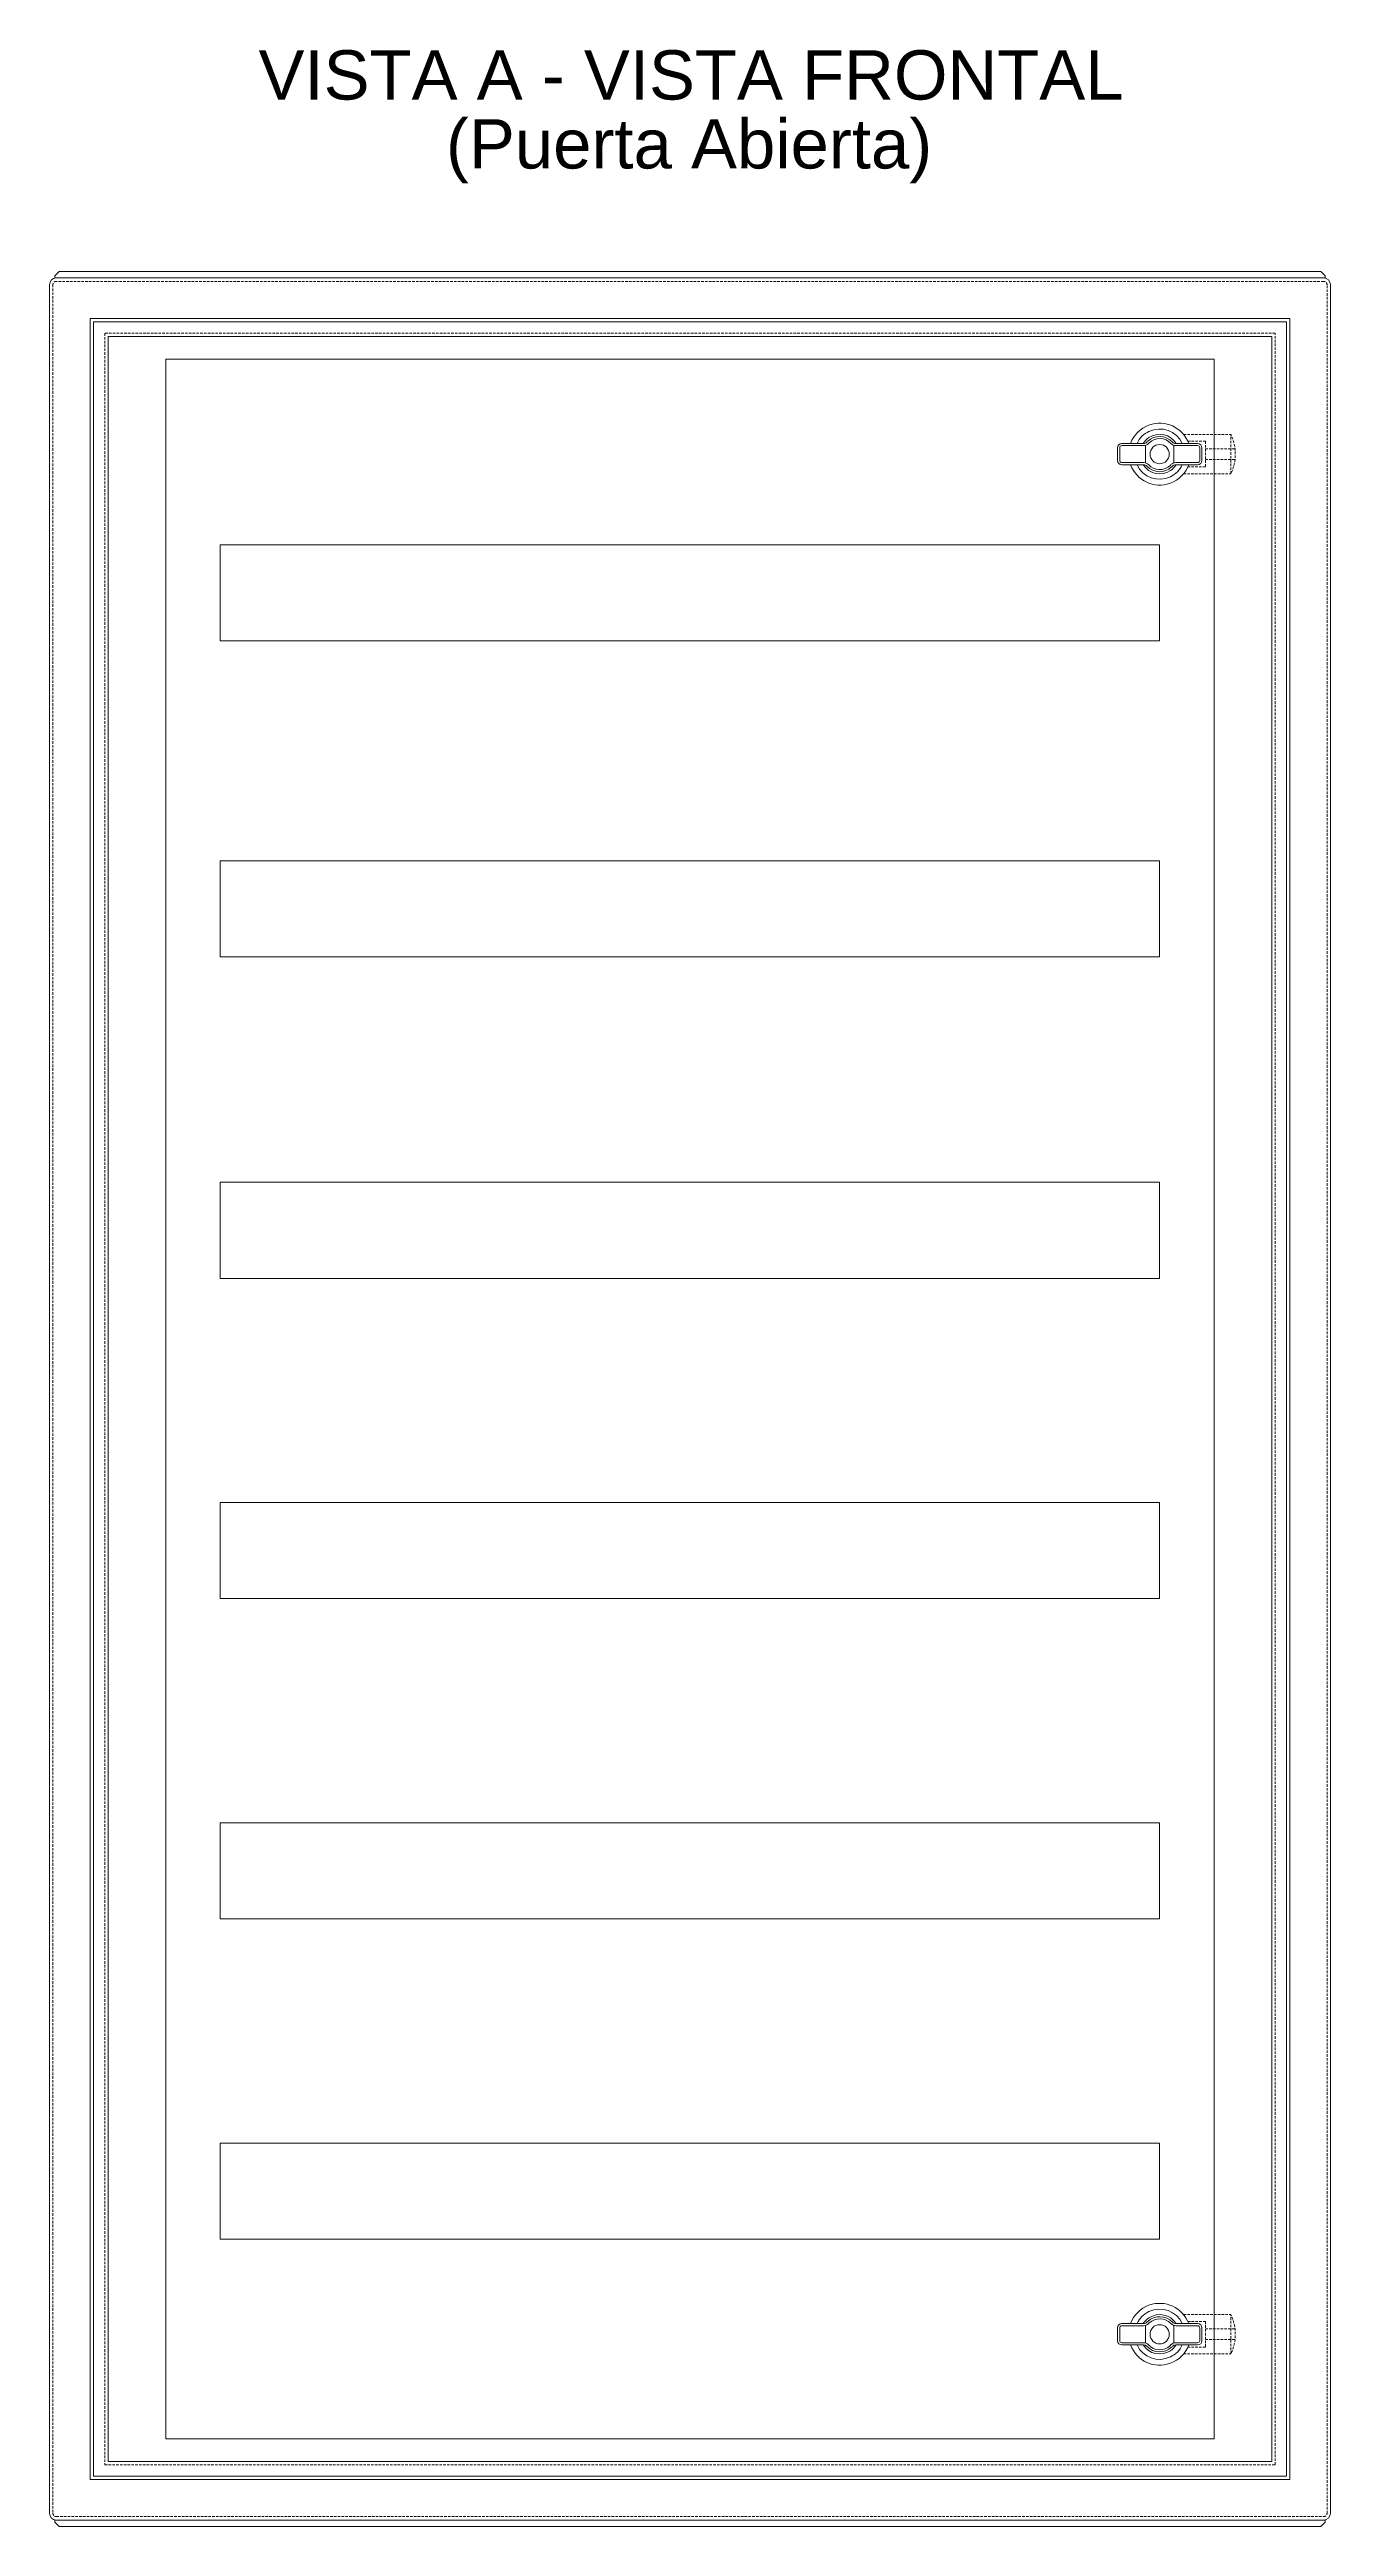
# Model space of a CAD drawing. Header units: millimetres. Extents: x -947 to 1625, y -442 to 834.
# Drawn here: x 86 to 686, y -326 to 834 of the extents above; entities that cross this region are included whole.
import ezdxf

# ---------------------------------------------------------------- set-up
doc = ezdxf.new("R2010")
doc.units = ezdxf.units.MM
doc.header["$MEASUREMENT"] = 0
for name, pattern in [('AI-Linetype-0', [1.78125, 1.1875, -0.59375]), ('AI-Linetype-10', [1.78125, 1.1875, -0.59375]), ('AI-Linetype-11', [1.78125, 1.1875, -0.59375]), ('AI-Linetype-12', [1.78125, 1.1875, -0.59375]), ('AI-Linetype-13', [1.78125, 1.1875, -0.59375]), ('AI-Linetype-2', [1.78125, 1.1875, -0.59375]), ('AI-Linetype-22', [1.78125, 1.1875, -0.59375]), ('AI-Linetype-23', [1.78125, 1.1875, -0.59375]), ('AI-Linetype-24', [1.78125, 1.1875, -0.59375]), ('AI-Linetype-25', [1.78125, 1.1875, -0.59375]), ('AI-Linetype-26', [1.78125, 1.1875, -0.59375]), ('AI-Linetype-27', [1.78125, 1.1875, -0.59375]), ('AI-Linetype-28', [1.78125, 1.1875, -0.59375]), ('AI-Linetype-29', [1.78125, 1.1875, -0.59375]), ('AI-Linetype-3', [1.78125, 1.1875, -0.59375]), ('AI-Linetype-4', [1.78125, 1.1875, -0.59375]), ('AI-Linetype-5', [1.78125, 1.1875, -0.59375]), ('AI-Linetype-6', [1.78125, 1.1875, -0.59375]), ('AI-Linetype-7', [1.78125, 1.1875, -0.59375]), ('AI-Linetype-8', [1.78125, 1.1875, -0.59375]), ('AI-Linetype-9', [1.78125, 1.1875, -0.59375])]:
    doc.linetypes.add(name, pattern=pattern)
doc.layers.get('0').update_dxf_attribs({"lineweight": 0})

# ---------------------------------------------------------------- blocks, each defined once
blk = doc.blocks.new('Block_0')
at = {"char_height": 0.2, "attachment_point": 7}
for s, insert in [('\\C7;\\FArial|b0|i0|c1;\\H23.100000;\\W1.000000;VISTA A - VISTA FRONTAL', (184.2, 810.3)), ('\\C7;\\FArial|b0|i0|c1;\\H23.100000;\\W1.000000;(Puerta Abierta)', (272, 771.4))]:
    blk.add_mtext(s, dxfattribs=dict(at, insert=insert))

msp = doc.modelspace()

# ---------------------------------------------------------------- linework, layer by layer
at = {"color": 7, "lineweight": 0}
for p, q in [((86.3, 723.9), (86.3, -319.7)), ((683.1, 727.1), (89.5, 727.1)), ((686.3, -319.7), (686.3, 723.9)), ((599.7, 640.5), (599.7, 648.8)), ((612.9, 640.5), (612.9, 648.8)), ((599.7, -240), (599.7, -231.7)), ((612.9, -240), (612.9, -231.7)), ((89.5, -322.9), (683.1, -322.9))]:
    msp.add_line(p, q, dxfattribs=at)
at = {"color": 7, "linetype": 'AI-Linetype-28', "lineweight": 0}
msp.add_line((87.9, 723.9), (87.9, -319.7), dxfattribs=at)
at = {"color": 7, "linetype": 'AI-Linetype-26', "lineweight": 0}
msp.add_line((683.1, 725.5), (89.5, 725.5), dxfattribs=at)
at = {"color": 7, "linetype": 'AI-Linetype-24', "lineweight": 0}
msp.add_line((684.7, -319.7), (684.7, 723.9), dxfattribs=at)
at = {"color": 7, "linetype": 'AI-Linetype-8', "lineweight": 0}
msp.add_line((617.5, 653.8), (639.7, 653.8), dxfattribs=at)
at = {"color": 7, "linetype": 'AI-Linetype-11', "lineweight": 0}
msp.add_line((627.7, 647.1), (641.6, 647.1), dxfattribs=at)
at = {"color": 7, "linetype": 'AI-Linetype-10', "lineweight": 0}
msp.add_line((627.7, 642.1), (641.6, 642.1), dxfattribs=at)
at = {"color": 7, "linetype": 'AI-Linetype-9', "lineweight": 0}
msp.add_line((617.5, 635.4), (639.7, 635.4), dxfattribs=at)
at = {"color": 7, "linetype": 'AI-Linetype-2', "lineweight": 0}
msp.add_line((617.5, -226.7), (639.7, -226.7), dxfattribs=at)
at = {"color": 7, "linetype": 'AI-Linetype-5', "lineweight": 0}
msp.add_line((627.7, -233.4), (641.6, -233.4), dxfattribs=at)
at = {"color": 7, "linetype": 'AI-Linetype-4', "lineweight": 0}
msp.add_line((627.7, -238.4), (641.6, -238.4), dxfattribs=at)
at = {"color": 7, "linetype": 'AI-Linetype-3', "lineweight": 0}
msp.add_line((617.5, -245.1), (639.7, -245.1), dxfattribs=at)
at = {"color": 7, "linetype": 'AI-Linetype-22', "lineweight": 0}
msp.add_line((89.5, -321.3), (683.1, -321.3), dxfattribs=at)
at = {"color": 7, "lineweight": 0}
for points in [[(681.8, 730.1), (90.8, 730.1), (88.8, 728.1), (88.8, 727.1), (683.8, 727.1), (683.8, 728.1)], [(105.3, -303.9), (667.3, -303.9), (667.3, 708.1), (105.3, 708.1)], [(106.9, -302.3), (665.7, -302.3), (665.7, 706.5), (106.9, 706.5)], [(113.8, -295.4), (658.8, -295.4), (658.8, 699.6), (113.8, 699.6)], [(140.8, 689.1), (631.8, 689.1), (631.8, -284.9), (140.8, -284.9)], [(166.3, 602.1), (606.3, 602.1), (606.3, 557.1), (166.3, 557.1)], [(166.3, 454.1), (606.3, 454.1), (606.3, 409.1), (166.3, 409.1)], [(166.3, 303.6), (606.3, 303.6), (606.3, 258.6), (166.3, 258.6)], [(166.3, 153.6), (606.3, 153.6), (606.3, 108.6), (166.3, 108.6)], [(166.3, 3.6), (606.3, 3.6), (606.3, -41.4), (166.3, -41.4)], [(166.3, -146.4), (606.3, -146.4), (606.3, -191.4), (166.3, -191.4)], [(681.8, -325.9), (90.8, -325.9), (88.8, -323.9), (88.8, -322.9), (683.8, -322.9), (683.8, -323.9)]]:
    msp.add_lwpolyline(points, close=True, dxfattribs=at)
at = {"color": 7, "linetype": 'AI-Linetype-0', "lineweight": 0}
msp.add_lwpolyline([(112.2, -297), (660.4, -297), (660.4, 701.2), (112.2, 701.2)], close=True, dxfattribs=at)
at = {"color": 7, "linetype": 'AI-Linetype-13', "lineweight": 0}
msp.add_lwpolyline([(619.5, 650.6), (627.7, 650.6), (627.7, 638.6), (619.5, 638.6)], dxfattribs=at)
at = {"color": 7, "linetype": 'AI-Linetype-7', "lineweight": 0}
msp.add_lwpolyline([(619.5, -229.9), (627.7, -229.9), (627.7, -241.9), (619.5, -241.9)], dxfattribs=at)
at = {"color": 7, "lineweight": 0}
for centre in [(606.3, 644.6), (606.3, -235.9)]:
    msp.add_circle(centre, 4.5, dxfattribs=at)
for points in [[(89.5, 727.1), (87.7, 727.1), (86.3, 725.7), (86.3, 723.9)], [(686.3, 723.9), (686.3, 725.7), (684.9, 727.1), (683.1, 727.1)], [(86.3, -319.7), (86.3, -321.5), (87.7, -322.9), (89.5, -322.9)], [(683.1, -322.9), (684.9, -322.9), (686.3, -321.5), (686.3, -319.7)]]:
    msp.add_open_spline(points, degree=3, dxfattribs=at)
at = {"color": 7, "linetype": 'AI-Linetype-27', "lineweight": 0}
msp.add_open_spline([(89.5, 725.5), (88.6, 725.5), (87.9, 724.8), (87.9, 723.9)], degree=3, dxfattribs=at)
at = {"color": 7, "linetype": 'AI-Linetype-25', "lineweight": 0}
msp.add_open_spline([(684.7, 723.9), (684.7, 724.8), (684, 725.5), (683.1, 725.5)], degree=3, dxfattribs=at)
at = {"color": 7, "lineweight": 0}
for points, knots in [([(626.1, 647.6), (626.1, 648.7), (625.2, 649.6), (624.1, 649.6), (624.1, 649.6), (613.8, 649.6), (613.8, 649.6), (613.2, 649.6), (612.7, 649.8), (612.3, 650.2), (609.2, 653.6), (604, 653.7), (600.7, 650.6), (600.5, 650.5), (600.4, 650.4), (600.3, 650.2), (599.9, 649.8), (599.4, 649.6), (598.8, 649.6), (598.8, 649.6), (588.6, 649.6), (588.6, 649.6), (587.5, 649.6), (586.6, 648.7), (586.6, 647.6), (586.6, 647.6), (586.6, 641.6), (586.6, 641.6)], [0, 0, 0, 0, 1, 1, 1, 2, 2, 2, 3, 3, 3, 4, 4, 4, 5, 5, 5, 6, 6, 6, 7, 7, 7, 8, 8, 8, 9, 9, 9, 9]), ([(625.1, 641.6), (625.1, 641.1), (624.6, 640.6), (624.1, 640.6), (624.1, 640.6), (613.8, 640.6), (613.8, 640.6), (613, 640.6), (612.2, 640.3), (611.6, 639.7), (611.5, 639.5), (611.4, 639.4), (611.3, 639.3), (608.3, 636.6), (603.7, 636.7), (601, 639.7), (600.4, 640.3), (599.7, 640.6), (598.8, 640.6), (598.8, 640.6), (588.6, 640.6), (588.6, 640.6), (588, 640.6), (587.6, 641.1), (587.6, 641.6), (587.6, 641.6), (587.6, 647.6), (587.6, 647.6), (587.6, 648.2), (588, 648.6), (588.6, 648.6), (588.6, 648.6), (598.8, 648.6), (598.8, 648.6), (599.7, 648.6), (600.4, 648.9), (601, 649.6), (601.1, 649.7), (601.2, 649.8), (601.4, 649.9), (604.3, 652.6), (608.9, 652.5), (611.6, 649.6), (612.2, 648.9), (613, 648.6), (613.8, 648.6), (613.8, 648.6), (624.1, 648.6), (624.1, 648.6), (624.6, 648.6), (625.1, 648.2), (625.1, 647.6), (625.1, 647.6), (625.1, 641.6), (625.1, 641.6)], [0, 0, 0, 0, 1, 1, 1, 2, 2, 2, 3, 3, 3, 4, 4, 4, 5, 5, 5, 6, 6, 6, 7, 7, 7, 8, 8, 8, 9, 9, 9, 10, 10, 10, 11, 11, 11, 12, 12, 12, 13, 13, 13, 14, 14, 14, 15, 15, 15, 16, 16, 16, 17, 17, 17, 18, 18, 18, 18]), ([(619.9, 649.6), (617.2, 657.1), (608.8, 661), (601.3, 658.2), (597.3, 656.7), (594.2, 653.6), (592.7, 649.6)], [0, 0, 0, 0, 1, 1, 1, 2, 2, 2, 2]), ([(616.9, 649.6), (614.2, 655.5), (607.2, 658), (601.3, 655.2), (598.8, 654.1), (596.8, 652.1), (595.7, 649.6)], [0, 0, 0, 0, 1, 1, 1, 2, 2, 2, 2]), ([(614, 649.6), (611.3, 653.9), (605.6, 655.1), (601.3, 652.3), (600.2, 651.6), (599.3, 650.7), (598.6, 649.6)], [0, 0, 0, 0, 1, 1, 1, 2, 2, 2, 2]), ([(586.6, 641.6), (586.6, 640.5), (587.5, 639.6), (588.6, 639.6), (588.6, 639.6), (598.8, 639.6), (598.8, 639.6), (599.4, 639.6), (599.9, 639.4), (600.3, 639), (603.4, 635.6), (608.6, 635.5), (611.9, 638.6), (612.1, 638.7), (612.2, 638.8), (612.3, 639), (612.7, 639.4), (613.2, 639.6), (613.8, 639.6), (613.8, 639.6), (624.1, 639.6), (624.1, 639.6), (625.2, 639.6), (626.1, 640.5), (626.1, 641.6), (626.1, 641.6), (626.1, 647.6), (626.1, 647.6)], [0, 0, 0, 0, 1, 1, 1, 2, 2, 2, 3, 3, 3, 4, 4, 4, 5, 5, 5, 6, 6, 6, 7, 7, 7, 8, 8, 8, 9, 9, 9, 9]), ([(592.7, 639.6), (595.5, 632.1), (603.8, 628.2), (611.3, 631), (615.3, 632.5), (618.5, 635.6), (619.9, 639.6)], [0, 0, 0, 0, 1, 1, 1, 2, 2, 2, 2]), ([(595.7, 639.6), (598.4, 633.7), (605.4, 631.2), (611.3, 634), (613.8, 635.1), (615.8, 637.1), (616.9, 639.6)], [0, 0, 0, 0, 1, 1, 1, 2, 2, 2, 2]), ([(598.6, 639.6), (601.3, 635.3), (607, 634.1), (611.3, 636.9), (612.4, 637.6), (613.3, 638.5), (614, 639.6)], [0, 0, 0, 0, 1, 1, 1, 2, 2, 2, 2]), ([(619.9, -230.9), (617.2, -223.4), (608.8, -219.5), (601.3, -222.3), (597.3, -223.8), (594.2, -226.9), (592.7, -230.9)], [0, 0, 0, 0, 1, 1, 1, 2, 2, 2, 2]), ([(626.1, -232.9), (626.1, -231.8), (625.2, -230.9), (624.1, -230.9), (624.1, -230.9), (613.8, -230.9), (613.8, -230.9), (613.2, -230.9), (612.7, -230.7), (612.3, -230.3), (609.2, -226.9), (604, -226.8), (600.7, -229.9), (600.5, -230), (600.4, -230.1), (600.3, -230.3), (599.9, -230.7), (599.4, -230.9), (598.8, -230.9), (598.8, -230.9), (588.6, -230.9), (588.6, -230.9), (587.5, -230.9), (586.6, -231.8), (586.6, -232.9), (586.6, -232.9), (586.6, -238.9), (586.6, -238.9)], [0, 0, 0, 0, 1, 1, 1, 2, 2, 2, 3, 3, 3, 4, 4, 4, 5, 5, 5, 6, 6, 6, 7, 7, 7, 8, 8, 8, 9, 9, 9, 9]), ([(625.1, -238.9), (625.1, -239.4), (624.6, -239.9), (624.1, -239.9), (624.1, -239.9), (613.8, -239.9), (613.8, -239.9), (613, -239.9), (612.2, -240.2), (611.6, -240.8), (611.5, -241), (611.4, -241.1), (611.3, -241.2), (608.3, -243.9), (603.7, -243.8), (601, -240.8), (600.4, -240.2), (599.7, -239.9), (598.8, -239.9), (598.8, -239.9), (588.6, -239.9), (588.6, -239.9), (588, -239.9), (587.6, -239.4), (587.6, -238.9), (587.6, -238.9), (587.6, -232.9), (587.6, -232.9), (587.6, -232.3), (588, -231.9), (588.6, -231.9), (588.6, -231.9), (598.8, -231.9), (598.8, -231.9), (599.7, -231.9), (600.4, -231.6), (601, -230.9), (601.1, -230.8), (601.2, -230.7), (601.4, -230.6), (604.3, -227.9), (608.9, -228), (611.6, -230.9), (612.2, -231.6), (613, -231.9), (613.8, -231.9), (613.8, -231.9), (624.1, -231.9), (624.1, -231.9), (624.6, -231.9), (625.1, -232.3), (625.1, -232.9), (625.1, -232.9), (625.1, -238.9), (625.1, -238.9)], [0, 0, 0, 0, 1, 1, 1, 2, 2, 2, 3, 3, 3, 4, 4, 4, 5, 5, 5, 6, 6, 6, 7, 7, 7, 8, 8, 8, 9, 9, 9, 10, 10, 10, 11, 11, 11, 12, 12, 12, 13, 13, 13, 14, 14, 14, 15, 15, 15, 16, 16, 16, 17, 17, 17, 18, 18, 18, 18]), ([(616.9, -230.9), (614.2, -225), (607.2, -222.5), (601.3, -225.3), (598.8, -226.4), (596.8, -228.4), (595.7, -230.9)], [0, 0, 0, 0, 1, 1, 1, 2, 2, 2, 2]), ([(614, -230.9), (611.3, -226.6), (605.6, -225.4), (601.3, -228.2), (600.2, -228.9), (599.3, -229.8), (598.6, -230.9)], [0, 0, 0, 0, 1, 1, 1, 2, 2, 2, 2]), ([(586.6, -238.9), (586.6, -240), (587.5, -240.9), (588.6, -240.9), (588.6, -240.9), (598.8, -240.9), (598.8, -240.9), (599.4, -240.9), (599.9, -241.1), (600.3, -241.5), (603.4, -244.9), (608.6, -245), (611.9, -241.9), (612.1, -241.8), (612.2, -241.7), (612.3, -241.5), (612.7, -241.1), (613.2, -240.9), (613.8, -240.9), (613.8, -240.9), (624.1, -240.9), (624.1, -240.9), (625.2, -240.9), (626.1, -240), (626.1, -238.9), (626.1, -238.9), (626.1, -232.9), (626.1, -232.9)], [0, 0, 0, 0, 1, 1, 1, 2, 2, 2, 3, 3, 3, 4, 4, 4, 5, 5, 5, 6, 6, 6, 7, 7, 7, 8, 8, 8, 9, 9, 9, 9]), ([(592.7, -240.9), (595.5, -248.4), (603.8, -252.3), (611.3, -249.5), (615.3, -248), (618.5, -244.9), (619.9, -240.9)], [0, 0, 0, 0, 1, 1, 1, 2, 2, 2, 2]), ([(595.7, -240.9), (598.4, -246.8), (605.4, -249.3), (611.3, -246.5), (613.8, -245.4), (615.8, -243.4), (616.9, -240.9)], [0, 0, 0, 0, 1, 1, 1, 2, 2, 2, 2]), ([(598.6, -240.9), (601.3, -245.2), (607, -246.4), (611.3, -243.6), (612.4, -242.9), (613.3, -242), (614, -240.9)], [0, 0, 0, 0, 1, 1, 1, 2, 2, 2, 2])]:
    msp.add_open_spline(points, degree=3, knots=knots, dxfattribs=at)
at = {"color": 7, "linetype": 'AI-Linetype-12', "lineweight": 0}
msp.add_open_spline([(639.7, 635.4), (642.4, 641.2), (642.4, 648), (639.7, 653.8), (639.7, 653.8), (639.7, 635.4), (639.7, 635.4)], degree=3, knots=[0, 0, 0, 0, 1, 1, 1, 2, 2, 2, 2], dxfattribs=at)
at = {"color": 7, "linetype": 'AI-Linetype-6', "lineweight": 0}
msp.add_open_spline([(639.7, -245.1), (642.4, -239.3), (642.4, -232.5), (639.7, -226.7), (639.7, -226.7), (639.7, -245.1), (639.7, -245.1)], degree=3, knots=[0, 0, 0, 0, 1, 1, 1, 2, 2, 2, 2], dxfattribs=at)
at = {"color": 7, "linetype": 'AI-Linetype-29', "lineweight": 0}
msp.add_open_spline([(87.9, -319.7), (87.9, -320.6), (88.6, -321.3), (89.5, -321.3)], degree=3, dxfattribs=at)
at = {"color": 7, "linetype": 'AI-Linetype-23', "lineweight": 0}
msp.add_open_spline([(683.1, -321.3), (684, -321.3), (684.7, -320.6), (684.7, -319.7)], degree=3, dxfattribs=at)

# ---------------------------------------------------------------- block references
msp.add_blockref('Block_0', (0, 0))

doc.saveas('drawing.dxf')
